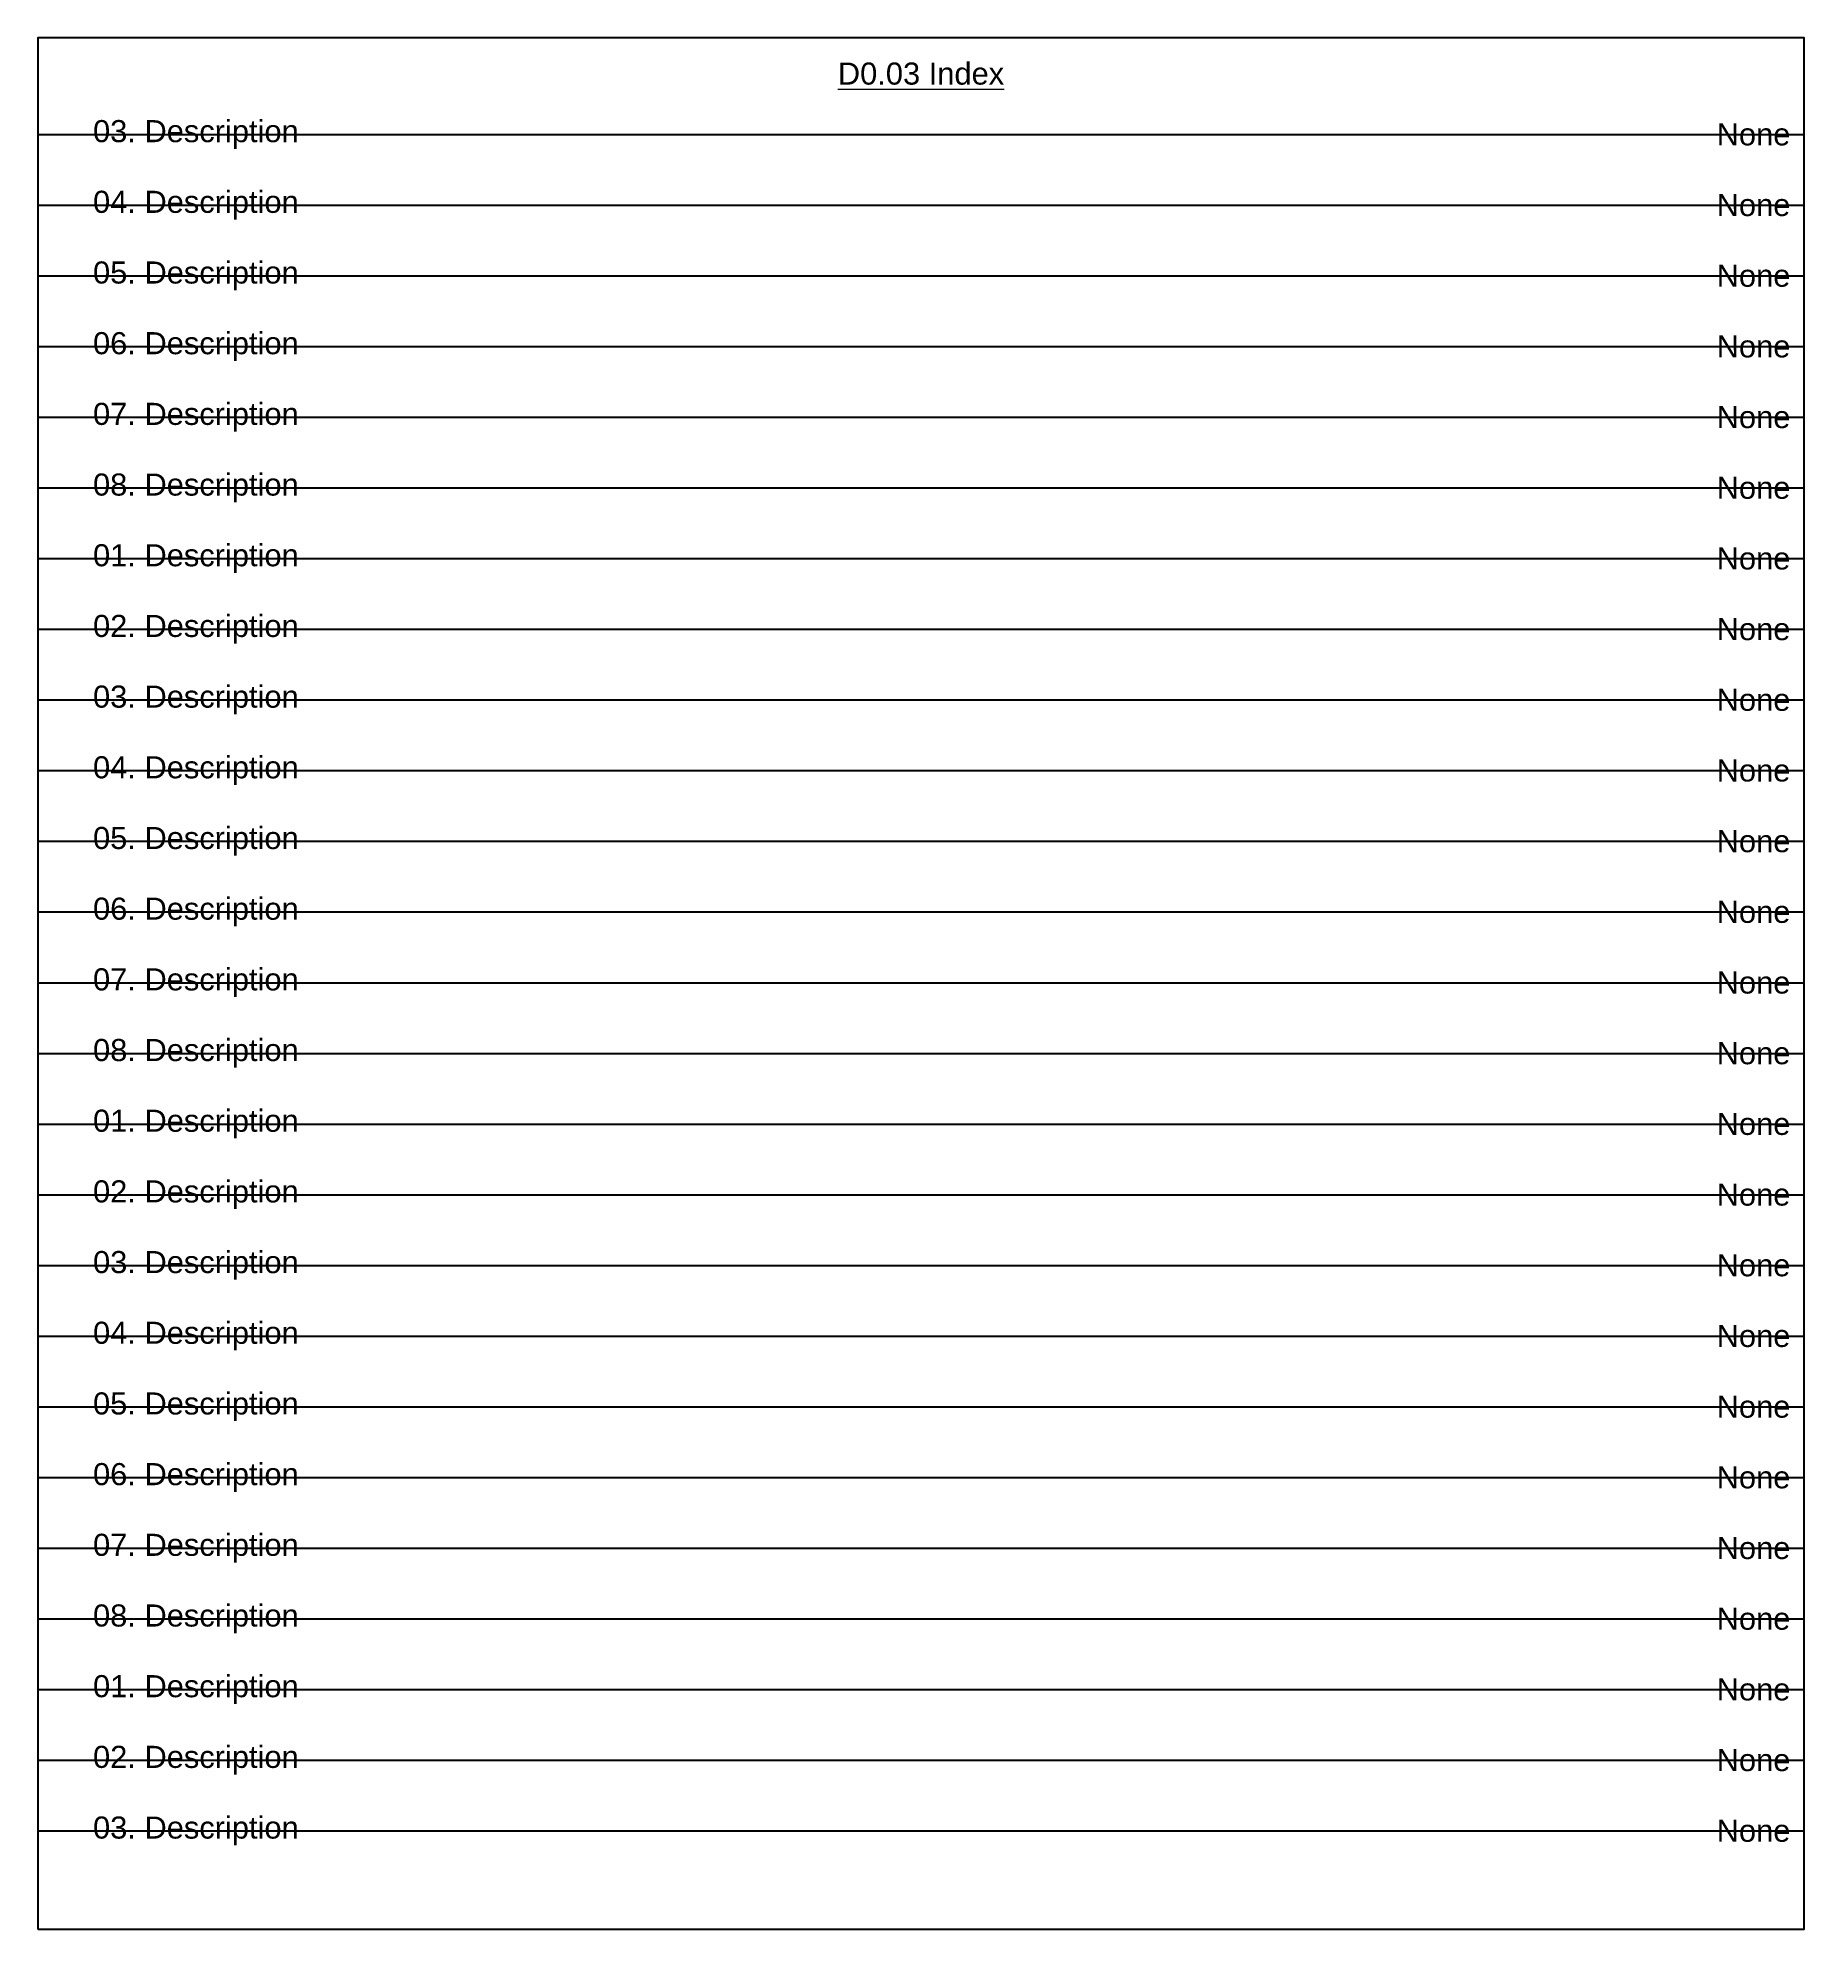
# Model space of a CAD drawing. Header units: inches. Extents: x -257 to 21868, y -296 to 108.
# Drawn here: x -141.6 to -109.6, y -0.5 to 33.75 of the extents above; entities that cross this region are included whole.
import ezdxf

# ---------------------------------------------------------------- set-up
doc = ezdxf.new("R2010")
doc.units = ezdxf.units.IN
doc.header["$MEASUREMENT"] = 0
doc.layers.add('NSE-Border', color=156, linetype='Continuous', plot=False)
doc.layers.add('NSE-Construction', color=86, linetype='Continuous', plot=False)
doc.layers.add('NSE-Title', color=51, linetype='Continuous', lineweight=9)
doc.styles.add('Anno - NSSM - Standard', font='arial.ttf', dxfattribs={"height": 0.1})

msp = doc.modelspace()

# ---------------------------------------------------------------- texts
at = {"layer": 'NSE-Title', "char_height": 0.4, "style": 'Anno - NSSM - Standard'}
for s, insert, width, attachment_point in [('{\\LD0.03 Index}', (-125.59941, 33.1), 32.1105182, 5), ('03. Description^I^I^I', (-140.59941, 32), 29, 4), ('None', (-109.84941, 32), 31.6499699, 6), ('04. Description^I^I^I', (-140.59941, 30.72), 29, 4), ('None', (-109.84941, 30.72), 31.6499699, 6), ('05. Description^I^I^I', (-140.59941, 29.44), 29, 4), ('None', (-109.84941, 29.44), 31.6499699, 6), ('06. Description^I^I^I', (-140.59941, 28.16), 29, 4), ('None', (-109.84941, 28.16), 31.6499699, 6), ('07. Description^I^I^I', (-140.59941, 26.88), 29, 4), ('None', (-109.84941, 26.88), 31.6499699, 6), ('08. Description^I^I^I', (-140.59941, 25.6), 29, 4), ('None', (-109.84941, 25.6), 31.6499699, 6), ('01. Description^I^I^I', (-140.59941, 24.32), 29, 4), ('None', (-109.84941, 24.32), 31.6499699, 6), ('02. Description^I^I^I', (-140.59941, 23.04), 29, 4), ('None', (-109.84941, 23.04), 31.6499699, 6), ('03. Description^I^I^I', (-140.59941, 21.76), 29, 4), ('None', (-109.84941, 21.76), 31.6499699, 6), ('04. Description^I^I^I', (-140.59941, 20.48), 29, 4), ('None', (-109.84941, 20.48), 31.6499699, 6), ('05. Description^I^I^I', (-140.59941, 19.2), 29, 4), ('None', (-109.84941, 19.2), 31.6499699, 6), ('06. Description^I^I^I', (-140.59941, 17.92), 29, 4), ('None', (-109.84941, 17.92), 31.6499699, 6), ('07. Description^I^I^I', (-140.59941, 16.64), 29, 4), ('None', (-109.84941, 16.64), 31.6499699, 6), ('08. Description^I^I^I', (-140.59941, 15.36), 29, 4), ('None', (-109.84941, 15.36), 31.6499699, 6), ('01. Description^I^I^I', (-140.59941, 14.08), 29, 4), ('None', (-109.84941, 14.08), 31.6499699, 6), ('02. Description^I^I^I', (-140.59941, 12.8), 29, 4), ('None', (-109.84941, 12.8), 31.6499699, 6), ('03. Description^I^I^I', (-140.59941, 11.52), 29, 4), ('None', (-109.84941, 11.52), 31.6499699, 6), ('04. Description^I^I^I', (-140.59941, 10.24), 29, 4), ('None', (-109.84941, 10.24), 31.6499699, 6), ('05. Description^I^I^I', (-140.59941, 8.96), 29, 4), ('None', (-109.84941, 8.96), 31.6499699, 6), ('06. Description^I^I^I', (-140.59941, 7.68), 29, 4), ('None', (-109.84941, 7.68), 31.6499699, 6), ('07. Description^I^I^I', (-140.59941, 6.4), 29, 4), ('None', (-109.84941, 6.4), 31.6499699, 6), ('08. Description^I^I^I', (-140.59941, 5.12), 29, 4), ('None', (-109.84941, 5.12), 31.6499699, 6), ('01. Description^I^I^I', (-140.59941, 3.84), 29, 4), ('None', (-109.84941, 3.84), 31.6499699, 6), ('02. Description^I^I^I', (-140.59941, 2.56), 29, 4), ('None', (-109.84941, 2.56), 31.6499699, 6), ('03. Description^I^I^I', (-140.59941, 1.28), 29, 4), ('None', (-109.84941, 1.28), 31.6499699, 6)]:
    msp.add_mtext(s, dxfattribs=dict(at, insert=insert, width=width, attachment_point=attachment_point))

# ---------------------------------------------------------------- linework, layer by layer
at = {"layer": 'NSE-Border', "ltscale": 0.0625}
msp.add_lwpolyline([(-141.59941, -0.5), (-109.59941, -0.5), (-109.59941, 33.75), (-141.59941, 33.75)], close=True, dxfattribs=at)
at = {"layer": 'NSE-Construction'}
for p, q in [((-141.59941, 32), (-109.59941, 32)), ((-141.59941, 30.72), (-109.59941, 30.72)), ((-141.59941, 29.44), (-109.59941, 29.44)), ((-141.59941, 28.16), (-109.59941, 28.16)), ((-141.59941, 26.88), (-109.59941, 26.88)), ((-141.59941, 25.6), (-109.59941, 25.6)), ((-141.59941, 24.32), (-109.59941, 24.32)), ((-141.59941, 23.04), (-109.59941, 23.04)), ((-141.59941, 21.76), (-109.59941, 21.76)), ((-141.59941, 20.48), (-109.59941, 20.48)), ((-141.59941, 19.2), (-109.59941, 19.2)), ((-141.59941, 17.92), (-109.59941, 17.92)), ((-141.59941, 16.64), (-109.59941, 16.64)), ((-141.59941, 15.36), (-109.59941, 15.36)), ((-141.59941, 14.08), (-109.59941, 14.08)), ((-141.59941, 12.8), (-109.59941, 12.8)), ((-141.59941, 11.52), (-109.59941, 11.52)), ((-141.59941, 10.24), (-109.59941, 10.24)), ((-141.59941, 8.96), (-109.59941, 8.96)), ((-141.59941, 7.68), (-109.59941, 7.68)), ((-141.59941, 6.4), (-109.59941, 6.4)), ((-141.59941, 5.12), (-109.59941, 5.12)), ((-141.59941, 3.84), (-109.59941, 3.84)), ((-141.59941, 2.56), (-109.59941, 2.56)), ((-141.59941, 1.28), (-109.59941, 1.28))]:
    msp.add_line(p, q, dxfattribs=at)

msp.set_redraw_order([(e.dxf.handle, doc.entitydb.next_handle()) for e in msp.query("TEXT MTEXT ATTDEF DIMENSION ARC_DIMENSION")])  # texts and dimensions are drawn at this point

doc.saveas('drawing.dxf')
